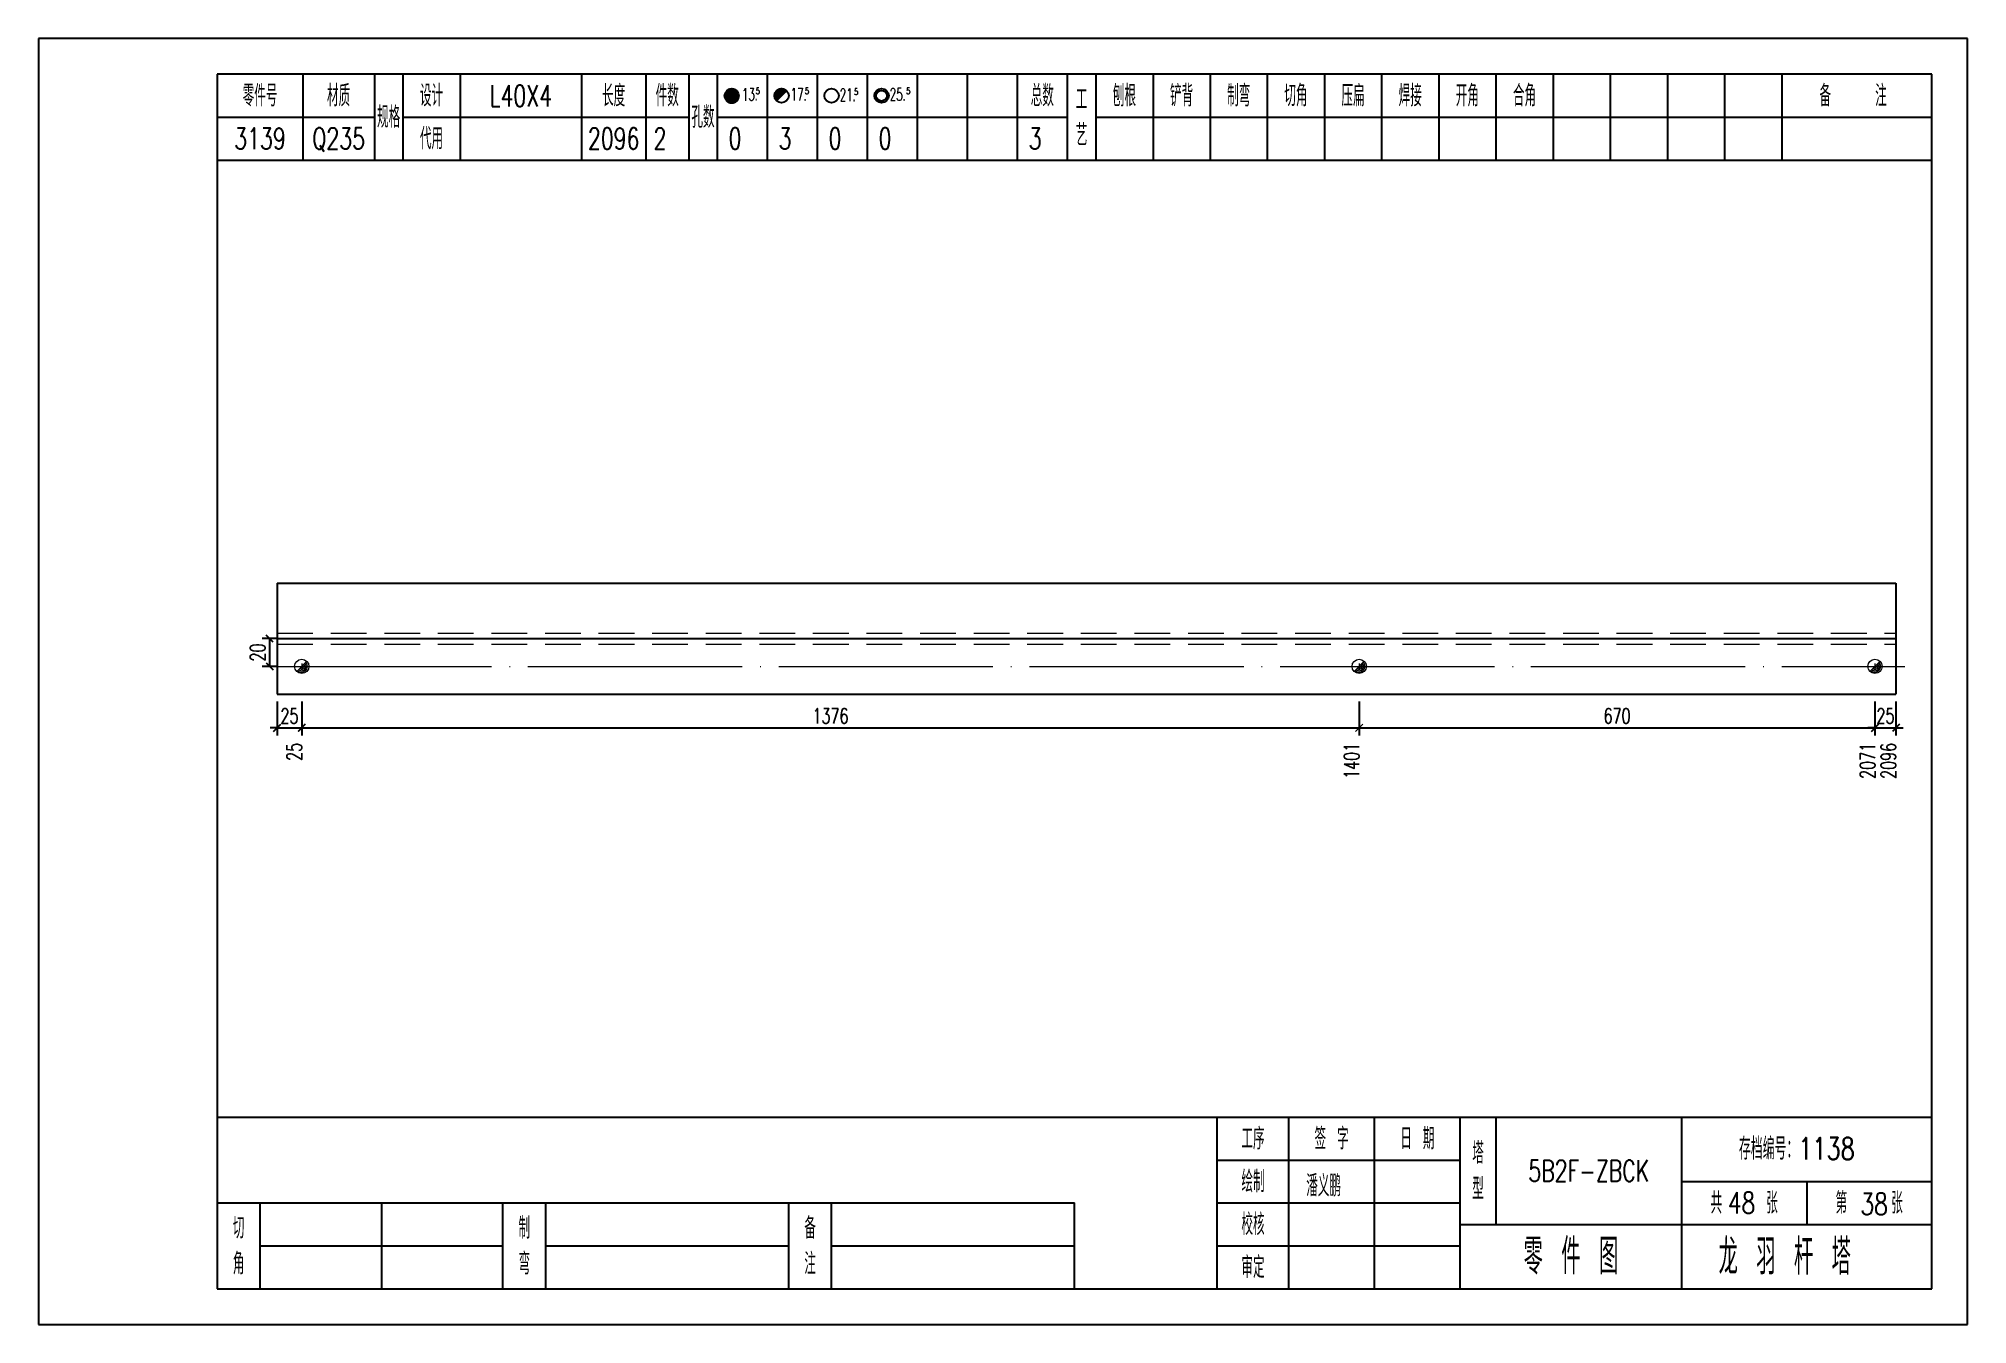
# Model space of a CAD drawing. Header units: millimetres. Extents: x 0 to 30240, y -10896 to -1348.
# Drawn here: x 9990 to 10260, y -9369.1 to -9189.1 of the extents above; entities that cross this region are included whole.
import ezdxf
from ezdxf.enums import TextEntityAlignment as Align

# ---------------------------------------------------------------- set-up
doc = ezdxf.new("R2010")
doc.units = ezdxf.units.MM
doc.header["$LTSCALE"] = 20
doc.header["$PDMODE"] = 1
doc.linetypes.add('DASHDOT2X', pattern=[1.75, 1.5, -0.125, 0, -0.125])
doc.linetypes.add('HIDDEN', pattern=[0.375, 0.25, -0.125])
for name, color, linetype, lineweight in [('1', 7, 'Continuous', 25), ('11', 3, 'Continuous', 13), ('2', 1, 'HIDDEN', 13), ('5', 1, 'Continuous', 13), ('7', 2, 'DASHDOT2X', 13)]:
    doc.layers.add(name, color=color, linetype=linetype, lineweight=lineweight)
doc.styles.get("Standard").update_dxf_attribs({"font": 'simplex', "width": 0.7, "bigfont": 'gbhzfs.shx'})
doc.styles.add('SYMBOL_TXT', font='txt.shx', dxfattribs={"width": 0.6})
doc.styles.add('TITLE_TXT', font='simplex.shx', dxfattribs={"width": 0.75, "height": 2.5, "bigfont": 'gbhzfs.shx'})
doc.dimstyles.get("Standard").update_dxf_attribs({"dimtxt": 2.1, "dimasz": 1, "dimexe": 1.05, "dimexo": 0, "dimgap": 0.63, "dimtad": 1, "dimzin": 0, "dimdsep": 46, "dimtxsty": 'standard', "dimblk": 'OBLIQUE', "dimblk1": 'OBLIQUE', "dimblk2": 'OBLIQUE', "dimcen": 0.09, "dimadec": 0, "dimazin": 0, "dimtfac": 1, "dimtdec": 1, "dimtix": 1, "dimtmove": 0, "dimatfit": 3, "dimfxl": 0, "dimtolj": 1, "dimtzin": 0, "dimarcsym": 0})
pattern_1 = [(0, (-3, 0), (0, 0.0125), [])]

msp = doc.modelspace()

# ---------------------------------------------------------------- texts
at = {"style": 'TITLE_TXT', "width": 0.75}
for s, p in [('48', (10226.46, -9353.604)), ('38', (10245.015, -9353.781))]:
    msp.add_text(s, height=3, dxfattribs=at).set_placement(p)
at = {"layer": '1', "width": 0.7}
for s, p in [('L40X4', (10057.5, -9197.137)), ('3139', (10021, -9203.137)), ('Q235', (10032, -9203.137)), ('2096', (10070.5, -9203.137)), ('2', (10077, -9203.137)), ('0', (10087.5, -9203.137)), ('3', (10094.5, -9203.137)), ('0', (10101.5, -9203.137)), ('0', (10108.5, -9203.137)), ('3', (10129.5, -9203.137))]:
    msp.add_text(s, height=3, dxfattribs=at).set_placement(p, align=Align.MIDDLE_CENTER)
for s, p in [('25', (10026.84, -9287.732)), ('2096', (10250, -9287.732)), ('1401', (10174.85, -9287.732)), ('2071', (10247.065, -9287.732))]:
    msp.add_text(s, height=2.1, rotation=90, dxfattribs=at).set_placement(p, align=Align.RIGHT)
at = {"layer": '1', "insert": (10207, -9347.637), "char_height": 3, "width": 26, "attachment_point": 5}
msp.add_mtext('5B2F-ZBCK', dxfattribs=at)

# ---------------------------------------------------------------- blocks, each defined once
blk = doc.blocks.new('M12_HOLE')
h = blk.add_hatch()
h.set_pattern_fill('LINE', scale=0.1, style=0)
h.set_pattern_definition(pattern_1)
h.paths.add_polyline_path([(-5, 0, 1), (-1, 0, 1)])
at = {"color": 7}
blk.add_circle((-3, 0), 2, dxfattribs=at)
at = {"color": 7, "attachment_point": 1, "style": 'SYMBOL_TXT'}
for s, insert, char_height, width in [('13\\f??|b0|i0|c0|p54;.', (-0.12, 2.11), 3.5, 5.7075), ('5', (3.74, 2.26), 1.8, 2.9309)]:
    blk.add_mtext(s, dxfattribs=dict(at, insert=insert, char_height=char_height, width=width))
blk = doc.blocks.new('M16_HOLE')
h = blk.add_hatch()
h.set_pattern_fill('LINE', scale=0.1, style=0)
h.set_pattern_definition(pattern_1)
h.paths.add_polyline_path([(-1.59, 1.41, 0.668179), (-5, 0, 0.198912), (-4.41, -1.41)])
at = {"color": 7}
blk.add_circle((-3, 0), 2, dxfattribs=at)
at = {"color": 7, "attachment_point": 1, "style": 'SYMBOL_TXT'}
for s, insert, char_height, width in [('17.', (-0.44, 2.13), 3.5, 6.3164), ('5', (3.56, 2.25), 1.8, 1.822)]:
    blk.add_mtext(s, dxfattribs=dict(at, insert=insert, char_height=char_height, width=width))
blk = doc.blocks.new('M20_HOLE')
at = {"color": 7}
blk.add_circle((-3, 0), 2, dxfattribs=at)
at = {"color": 7, "attachment_point": 1, "style": 'SYMBOL_TXT'}
for s, insert, char_height, width in [('21.', (-0.69, 2.01), 3.5, 6.0735), ('5', (3.32, 2.01), 1.8, 1.4576)]:
    blk.add_mtext(s, dxfattribs=dict(at, insert=insert, char_height=char_height, width=width))
blk = doc.blocks.new('M24_HOLE')
at = {"color": 7}
for radius in [2, 1.5]:
    blk.add_circle((-3, 0), radius, dxfattribs=at)
at = {"color": 7, "attachment_point": 1, "style": 'SYMBOL_TXT'}
for s, insert, char_height, width in [('25.', (-0.69, 2.13), 3.5, 2.4294), ('5', (3.93, 2.25), 1.8, 1.9435)]:
    blk.add_mtext(s, dxfattribs=dict(at, insert=insert, char_height=char_height, width=width))
blk = doc.blocks.new('JgCard')
for p, q in [((270, 180), (0, 180)), ((0, 180), (0, 0)), ((270, 0), (270, 180)), ((265, 175), (25, 175)), ((25, 175), (25, 5)), ((37, 175), (37, 163)), ((47, 175), (47, 163)), ((51, 175), (51, 163)), ((59, 175), (59, 163)), ((76, 175), (76, 163)), ((85, 175), (85, 163)), ((91, 175), (91, 163)), ((95, 175), (95, 163)), ((102, 175), (102, 163)), ((109, 175), (109, 163)), ((116, 175), (116, 163)), ((123, 175), (123, 163)), ((130, 175), (130, 163)), ((137, 175), (137, 163)), ((144, 175), (144, 163)), ((148, 175), (148, 163)), ((156, 175), (156, 163)), ((164, 175), (164, 163)), ((172, 175), (172, 163)), ((180, 175), (180, 163)), ((188, 175), (188, 163)), ((196, 175), (196, 163)), ((204, 175), (204, 163)), ((212, 175), (212, 163)), ((220, 175), (220, 163)), ((228, 175), (228, 163)), ((236, 175), (236, 163)), ((244, 175), (244, 163)), ((265, 5), (265, 175)), ((25, 169), (47, 169)), ((51, 169), (91, 169)), ((95, 169), (144, 169)), ((148, 169), (265, 169)), ((25, 163), (265, 163)), ((25, 29), (265, 29)), ((165, 5), (165, 29)), ((175, 5), (175, 29)), ((187, 5), (187, 29)), ((199, 5), (199, 29)), ((204, 29), (204, 14)), ((230, 5), (230, 29)), ((165, 23), (199, 23)), ((230, 20), (265, 20)), ((247.5, 20), (247.5, 14)), ((25, 17), (145, 17)), ((31, 5), (31, 17)), ((48, 17), (48, 5)), ((65, 5), (65, 17)), ((71, 5), (71, 17)), ((105, 5), (105, 17)), ((111, 5), (111, 17)), ((145, 5), (145, 17)), ((165, 17), (199, 17)), ((199, 14), (265, 14)), ((31, 11), (65, 11)), ((71, 11), (105, 11)), ((111, 11), (145, 11)), ((165, 11), (199, 11)), ((25, 5), (265, 5)), ((0, 0), (270, 0))]:
    blk.add_line(p, q)
blk.add_lwpolyline([(96.03, 171.99, -1), (98.03, 171.99, -1)], format="xyb", close=True)
blk.add_point((145, 96))
at = {"xscale": 0.5, "yscale": 0.5, "zscale": 0.5}
for name, p in [('M12_HOLE', (98.53, 171.99)), ('M16_HOLE', (105.5, 172)), ('M20_HOLE', (112.5, 172)), ('M24_HOLE', (119.5, 172))]:
    blk.add_blockref(name, p, dxfattribs=at)
at = {"style": 'TITLE_TXT', "width": 0.75}
for s, height, p in [('存档编号：1138', 3.076, (238.02, 23.07)), ('潘义鹏', 3, (177.45, 17.91)), ('龙 羽 杆 塔', 5, (235.17, 6.97))]:
    blk.add_text(s, height=height, dxfattribs=at).set_placement(p)
at = {"attachment_point": 5, "style": 'TITLE_TXT'}
for s, insert, char_height, width in [('零件号', (31, 172), 3, 15), ('材质', (42, 172), 3, 8), ('设计', (55, 172), 3, 8), ('长度', (80.5, 172), 3, 8), ('件数', (88, 172), 3, 6), ('总数', (140.5, 172), 3, 7), ('工\\P艺', (146, 169), 3, 4), ('刨根', (152, 172), 3, 8), ('铲背', (160, 172), 3, 8), ('制弯', (168, 172), 3, 8), ('切角', (176, 172), 3, 8), ('压扁', (184, 172), 3, 8), ('焊接', (192, 172), 3, 8), ('开角', (200, 172), 3, 8), ('合角', (208, 172), 3, 8), ('备    注', (254, 172), 3, 22), ('规格', (49, 169), 3, 4), ('孔数', (93, 169), 3, 4), ('代用', (55, 166), 3, 8), ('工序', (170, 26), 3, 10), ('签 字', (181, 26), 3, 12), ('日 期', (193, 26), 3, 12), ('塔\\P型', (201.5, 21.5), 3, 5), ('绘制', (170, 20), 3, 10), ('共    张', (238.75, 17), 3, 17.5), ('第    张', (256.25, 17), 3, 17.5), ('切\\P角', (28, 11), 3, 6), ('制\\P弯', (68, 11), 3, 6), ('备\\P注', (108, 11), 3, 6), ('校核', (170, 14), 3, 10), ('零 件 图', (214.5, 9.5), 5, 31), ('审定', (170, 8), 3, 10)]:
    blk.add_mtext(s, dxfattribs=dict(at, insert=insert, char_height=char_height, width=width))
blk = doc.blocks.new('M16')
for p, q in [((-0.71, -0.71), (0.71, 0.71)), ((-0.4, 0), (0.4, 0)), ((0, 0.4), (0, -0.4))]:
    blk.add_line(p, q)
blk.add_circle((0, 0), 1)
for radius in [0.8, 0.6, 0.4, 0.2]:
    blk.add_arc((0, 0), radius, 225, 45)
blk = doc.blocks.new('_Oblique')
at = {"color": 0, "linetype": 'ByBlock', "lineweight": -2}
blk.add_line((-0.5, -0.5), (0.5, 0.5), dxfattribs=at)
blk = doc.blocks.new('*D5664')
at = {"layer": '11', "color": 0, "lineweight": -2}
for p, q in [((10023.4, -9281.96), (10023.4, -9286.68)), ((10026.84, -9281.96), (10026.84, -9286.68)), ((10023.4, -9285.63), (10022.4, -9285.63)), ((10023.4, -9285.63), (10026.84, -9285.63)), ((10026.84, -9285.63), (10027.84, -9285.63))]:
    blk.add_line(p, q, dxfattribs=at)
at = {"layer": 'Defpoints', "color": 0}
for p in [(10023.4, -9281.96), (10026.84, -9281.96), (10026.84, -9285.63)]:
    blk.add_point(p, dxfattribs=at)
at = {"layer": '11', "color": 0, "lineweight": -2}
blk.add_blockref('_Oblique', (10023.4, -9285.63), dxfattribs=at)
at = {"layer": '11', "color": 0, "lineweight": -2, "rotation": 180}
blk.add_blockref('_Oblique', (10026.84, -9285.63), dxfattribs=at)
at = {"layer": '11', "color": 0, "insert": (10025.12, -9283.95), "char_height": 2.1, "attachment_point": 5}
blk.add_mtext('\\A1;25', dxfattribs=at)
blk = doc.blocks.new('*D5667')
at = {"layer": '11', "color": 0, "lineweight": -2}
for p, q in [((10247.06, -9281.96), (10247.06, -9286.68)), ((10250, -9281.96), (10250, -9286.68)), ((10247.06, -9285.63), (10246.06, -9285.63)), ((10247.06, -9285.63), (10250, -9285.63)), ((10250, -9285.63), (10251, -9285.63))]:
    blk.add_line(p, q, dxfattribs=at)
at = {"layer": 'Defpoints', "color": 0}
for p in [(10247.06, -9281.96), (10250, -9281.96), (10250, -9285.63)]:
    blk.add_point(p, dxfattribs=at)
at = {"layer": '11', "color": 0, "lineweight": -2}
blk.add_blockref('_Oblique', (10247.06, -9285.63), dxfattribs=at)
at = {"layer": '11', "color": 0, "lineweight": -2, "rotation": 180}
blk.add_blockref('_Oblique', (10250, -9285.63), dxfattribs=at)
at = {"layer": '11', "color": 0, "insert": (10248.53, -9283.95), "char_height": 2.1, "attachment_point": 5}
blk.add_mtext('\\A1;25', dxfattribs=at)

# ---------------------------------------------------------------- dimensions: what is measured, and where the dimension line sits
at = {"layer": '1'}
msp.add_linear_dim(base=(10022.35, -9273.137), p1=(10023.35, -9277.022), p2=(10023.35, -9273.137), angle=90, text='20', dimstyle='standard', dxfattribs=at).render()
at = {"layer": '11'}
for base, p1, p2, picture, middle in [((10026.84, -9285.632), (10023.4, -9281.957), (10026.84, -9281.957), '*D5664', (10025.12, -9283.952)), ((10250, -9285.632), (10247.06, -9281.957), (10250, -9281.957), '*D5667', (10248.53, -9283.952))]:
    dim = msp.add_linear_dim(base=base, p1=p1, p2=p2, text='25', dimstyle='standard', dxfattribs=at)
    dim.commit()
    dim.dimension.update_dxf_attribs({"geometry": picture, "text_midpoint": middle})
for base, p1, p2, text in [((10174.86, -9285.632), (10026.84, -9281.957), (10174.86, -9281.957), '1376'), ((10247.06, -9285.632), (10174.86, -9281.957), (10247.06, -9281.957), '670')]:
    msp.add_linear_dim(base=base, p1=p1, p2=p2, text=text, dimstyle='standard', dxfattribs=at).render()

# ---------------------------------------------------------------- linework, layer by layer
at = {"layer": '1'}
for p, q in [((10023.4, -9265.367), (10023.4, -9280.907)), ((10023.4, -9265.367), (10250, -9265.367)), ((10250, -9265.367), (10250, -9280.907)), ((10023.4, -9273.137), (10250, -9273.137)), ((10023.4, -9280.907), (10250, -9280.907))]:
    msp.add_line(p, q, dxfattribs=at)
at = {"layer": '2'}
for p, q in [((10023.4, -9272.36), (10250, -9272.36)), ((10023.4, -9273.914), (10250, -9273.914))]:
    msp.add_line(p, q, dxfattribs=at)
at = {"layer": '7'}
msp.add_line((10023.4, -9277.022), (10251.26, -9277.022), dxfattribs=at)

# ---------------------------------------------------------------- block references
at = {"layer": '1'}
msp.add_blockref('JgCard', (9990, -9369.137), dxfattribs=at)
at = {"layer": '5'}
for p in [(10026.84, -9277.022), (10174.86, -9277.022), (10247.06, -9277.022)]:
    msp.add_blockref('M16', p, dxfattribs=at)

msp.set_redraw_order([(e.dxf.handle, doc.entitydb.next_handle()) for e in msp.query("TEXT MTEXT ATTDEF DIMENSION ARC_DIMENSION")])  # texts and dimensions are drawn at this point

doc.saveas('drawing.dxf')
